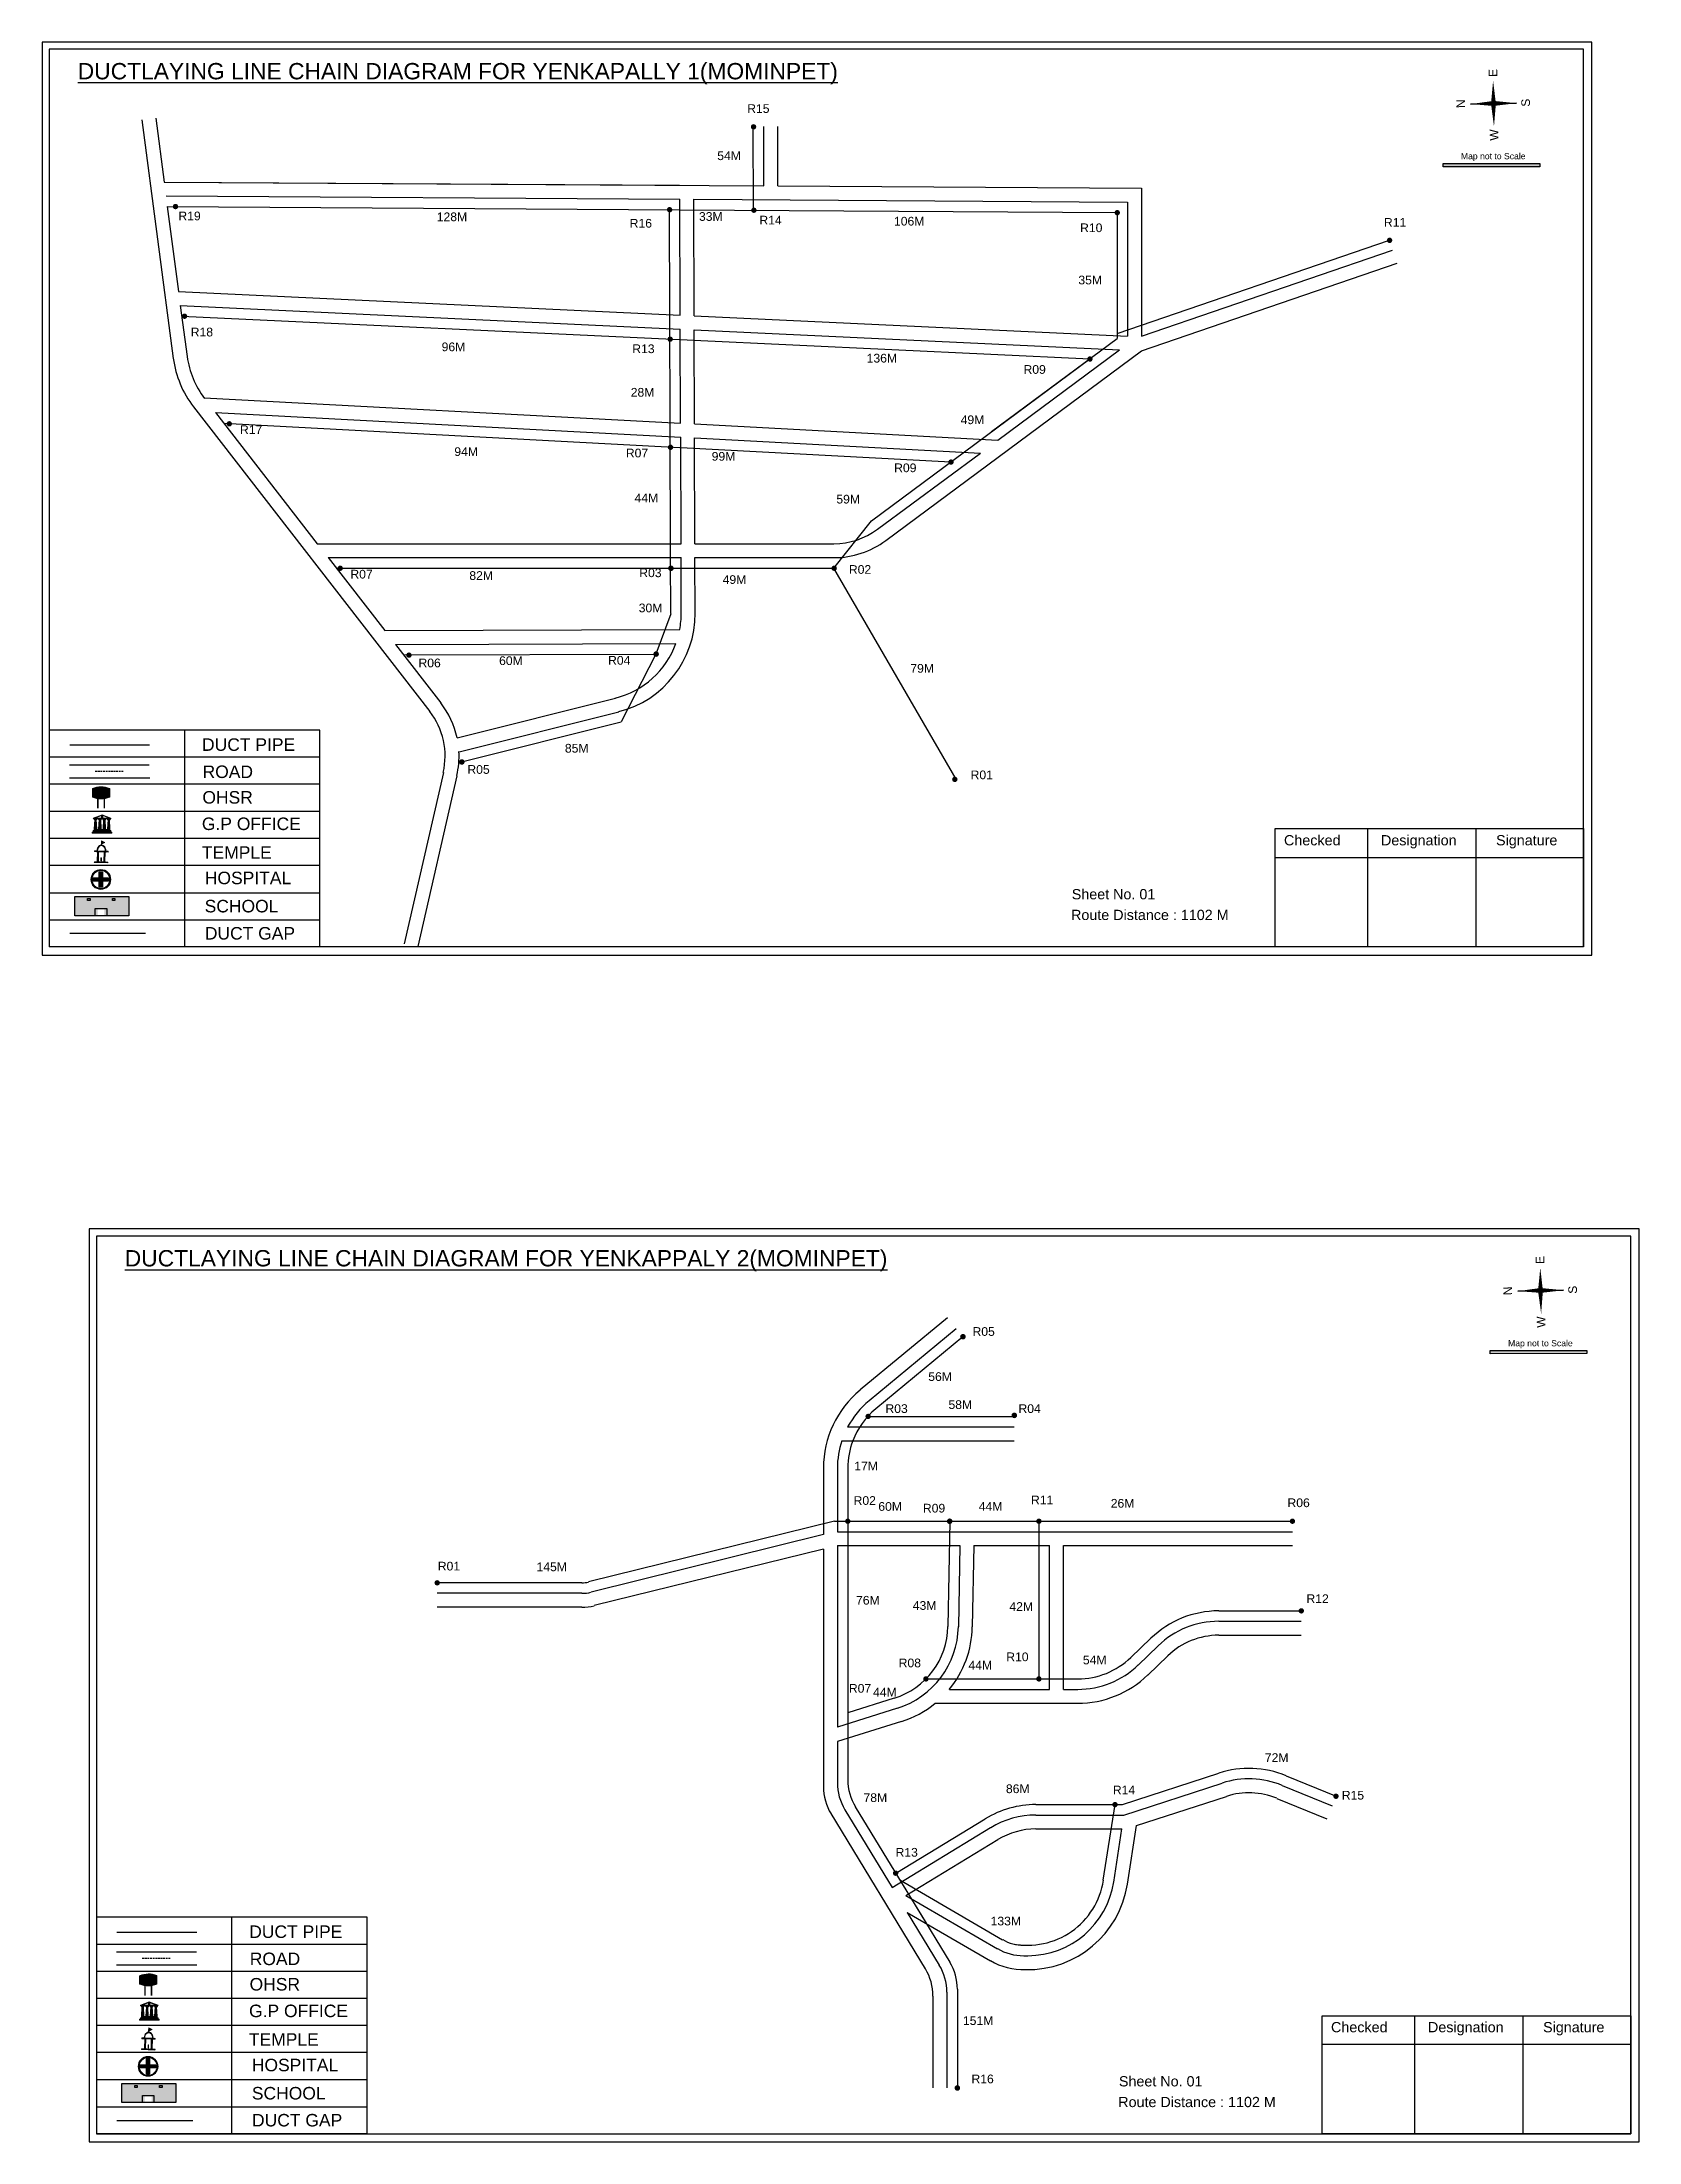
# Model space of a CAD drawing. Header units: inches. Extents: x 1316 to 4752, y 533 to 3817.
# Drawn here: x 1405 to 2322, y 2610 to 3817 of the extents above; entities that cross this region are included whole.
import ezdxf

# ---------------------------------------------------------------- set-up
doc = ezdxf.new("R2010")
doc.units = ezdxf.units.IN
doc.header["$MEASUREMENT"] = 0
doc.linetypes.add('DASHEDX2', pattern=[1.5, 1, -0.5])
for name, color, linetype in [('LANDMARK', 7, 'Continuous'), ('OHT', 7, 'Continuous'), ('pipe', 5, 'Continuous')]:
    doc.layers.add(name, color=color, linetype=linetype)
doc.styles.get("Standard").update_dxf_attribs({"font": 'arial.ttf'})

msp = doc.modelspace()

# ---------------------------------------------------------------- texts
at = {"color": 242, "true_color": 0xcd2027}
for s, p in [('%%UDUCTLAYING LINE CHAIN DIAGRAM FOR YENKAPALLY 1(MOMINPET)', (1425.1, 3795.5)), ('%%UDUCTLAYING LINE CHAIN DIAGRAM FOR YENKAPPALY 2(MOMINPET)', (1452.1, 3113.5))]:
    msp.add_text(s, height=9.375, dxfattribs=at).set_placement(p)
for s, p in [('E', (2240.4, 3796.9)), ('N', (2221.9, 3779)), ('S', (2259.2, 3779.8)), ('W', (2241.1, 3760.3)), ('E', (2267.5, 3114.9)), ('N', (2248.9, 3097)), ('S', (2286.2, 3097.8)), ('W', (2268.1, 3078.3))]:
    msp.add_text(s, height=4.95, rotation=91.0063).set_placement(p)
for s, height, p in [('R15', 5, (1809.6, 3776.2)), ('54M', 5, (1792.4, 3749.1)), ('Map not to Scale', 3.542, (2219.5, 3749.6)), ('R19', 5, (1482.9, 3714.5)), ('128M', 5, (1631.3, 3714)), ('33M', 5, (1781.9, 3714.2)), ('R14', 5, (1816.6, 3712.1)), ('106M', 5, (1893.9, 3711.5)), ('R16', 5, (1742.1, 3710.3)), ('R10', 5, (2000.8, 3707.7)), ('R11', 5, (2175.3, 3710.8)), ('35M', 5, (1999.8, 3677.7)), ('R18', 5, (1490, 3647.8)), ('96M', 5, (1634.1, 3639.3)), ('R13', 5, (1743.6, 3638.2)), ('136M', 5, (1878.2, 3632.8)), ('R09', 5, (1968.3, 3626.3)), ('28M', 5, (1742.7, 3613.2)), ('R17', 5, (1518.3, 3591.7)), ('49M', 5, (1932.2, 3597.4)), ('94M', 5, (1641.4, 3579.1)), ('R07', 5, (1739.9, 3578.3)), ('99M', 5, (1789.2, 3576.4)), ('R09', 5, (1894, 3569.8)), ('44M', 5, (1744.9, 3552.5)), ('59M', 5, (1860.8, 3551.8)), ('R07', 5, (1581.7, 3508.7)), ('82M', 5, (1650, 3507.9)), ('R03', 5, (1747.6, 3509.5)), ('R02', 5, (1868, 3511.4)), ('49M', 5, (1795.5, 3505.6)), ('30M', 5, (1747.3, 3489.3)), ('R06', 5, (1620.8, 3457.7)), ('60M', 5, (1667.1, 3459)), ('R04', 5, (1729.7, 3459.2)), ('79M', 5, (1903.3, 3454.6)), ('DUCT PIPE', 7.18, (1496.5, 3409.7)), ('85M', 5, (1704.9, 3408.7)), ('ROAD ', 7.18, (1496.8, 3394.1)), ('R05', 5, (1648.9, 3396.5)), ('R01', 5, (1937.9, 3393.4)), ('OHSR', 7.18, (1496.7, 3379.4)), ('G.P OFFICE', 7.18, (1496.4, 3364.2)), ('TEMPLE', 7.18, (1496.4, 3347.7)), ('Checked', 5.89, (2117.9, 3355.4)), ('Designation', 5.886, (2173.6, 3355.4)), ('Signature', 5.89, (2239.7, 3355.4)), ('HOSPITAL', 7.18, (1498.1, 3333.1)), ('Sheet No. 01', 5.886, (1996, 3324.4)), ('SCHOOL', 7.18, (1498, 3316.9)), ('Route Distance : 1102 M', 5.886, (1995.6, 3312.5)), ('DUCT GAP', 7.18, (1498.1, 3301.3)), ('R05', 5, (1939, 3073.6)), ('Map not to Scale', 3.542, (2246.6, 3067.6)), ('56M', 5, (1913.6, 3047.7)), ('R03', 5, (1889, 3029.3)), ('58M', 5, (1925.2, 3031.6)), ('R04', 5, (1965.4, 3029.3)), ('17M', 5, (1871.1, 2996.3)), ('R02', 5, (1870.7, 2976.5)), ('R11', 5, (1972.6, 2976.8)), ('26M', 5, (2018.4, 2974.9)), ('R06', 5, (2119.9, 2975.2)), ('60M', 5, (1884.9, 2973.1)), ('R09', 5, (1910.5, 2972.1)), ('44M', 5, (1942.6, 2973.1)), ('R01', 5, (1631.9, 2938.8)), ('145M', 5, (1688.6, 2938.4)), ('76M', 5, (1872.1, 2919.2)), ('43M', 5, (1904.7, 2916.2)), ('42M', 5, (1960.2, 2915.6)), ('R12', 5, (2130.8, 2920.1)), ('R08', 5, (1896.6, 2883.2)), ('44M', 5, (1936.7, 2881.9)), ('R10', 5, (1958.4, 2886.7)), ('54M', 5, (2002.4, 2884.9)), ('R07', 5, (1868, 2868.6)), ('44M', 5, (1881.9, 2866.4)), ('72M', 5, (2106.9, 2828.8)), ('86M', 5, (1958.2, 2810.9)), ('R14', 5, (2019.6, 2810.2)), ('R15', 5, (2151.1, 2807.2)), ('78M', 5, (1876.4, 2805.8)), ('R13', 5, (1894.8, 2774.4)), ('133M', 5, (1949.4, 2734.9)), ('DUCT PIPE', 7.18, (1523.6, 2727.7)), ('ROAD ', 7.18, (1523.9, 2712.1)), ('OHSR', 7.18, (1523.8, 2697.5)), ('G.P OFFICE', 7.18, (1523.5, 2682.2)), ('151M', 5, (1933.5, 2677.7)), ('Checked', 5.89, (2144.9, 2673.5)), ('Designation', 5.886, (2200.6, 2673.5)), ('Signature', 5.89, (2266.7, 2673.5)), ('TEMPLE', 7.18, (1523.4, 2665.8)), ('HOSPITAL', 7.18, (1525.1, 2651.1)), ('R16', 5, (1938.4, 2644.2)), ('Sheet No. 01', 5.886, (2023.1, 2642.4)), ('SCHOOL', 7.18, (1525.1, 2634.9)), ('Route Distance : 1102 M', 5.886, (2022.7, 2630.5)), ('DUCT GAP', 7.18, (1525.2, 2619.4))]:
    msp.add_text(s, height=height).set_placement(p)

# ---------------------------------------------------------------- blocks, each defined once
blk = doc.blocks.new('OHT')
at = {"linetype": 'Continuous', "lineweight": 0, "true_color": 0x0ffffc}
blk.add_hatch(color=4, dxfattribs=at).paths.add_polyline_path([(0.012, 1), (0, 1, 0.101323), (-0.4, 0.916), (-0.4, 0.525, 0.194075), (0.399, 0.521), (0.399, 0.921, 0.097877)])
at = {"color": 4, "linetype": 'Continuous', "lineweight": 0, "true_color": 0x0ffffc, "flags": 128}
for points in [[(-0.4, 0.525), (-0.4, 0.916)], [(0.399, 0.521), (0.399, 0.921)]]:
    blk.add_lwpolyline(points, dxfattribs=at)
at = {"color": 4, "linetype": 'Continuous', "lineweight": 0, "true_color": 0x0ffffc, "const_width": 0.075, "flags": 128}
for points in [[(-0.15, 0), (-0.15, 0.475)], [(0.15, 0), (0.15, 0.473)]]:
    blk.add_lwpolyline(points, dxfattribs=at)
at = {"color": 4, "linetype": 'Continuous', "lineweight": 0, "true_color": 0x0ffffc}
for centre, radius, start, end in [((0.006, -0.019), 1.019, 67.31091, 113.47108), ((0.004, 1.513), 1.068, 247.76824, 291.70073)]:
    blk.add_arc(centre, radius, start, end, dxfattribs=at)
blk = doc.blocks.new('Government_Office')
at = {"linetype": 'Continuous', "lineweight": 0, "true_color": 0xff0000}
for points in [[(-0.5, 0.05), (0.5, 0.05), (0.5, 0), (-0.5, 0)], [(-0.45, 0.08), (-0.45, 0.12), (0.45, 0.12), (0.45, 0.08)], [(-0.4, 0.14), (-0.4, 0.18), (0.4, 0.18), (0.4, 0.14)]]:
    blk.add_hatch(color=1, dxfattribs=at).paths.add_polyline_path(points)
h = blk.add_hatch(color=1, dxfattribs=at)
h.paths.add_polyline_path([(0.44, 0.72), (0.45, 0.75), (0, 0.93), (-0.45, 0.75), (-0.44, 0.72)])
h.paths.add_polyline_path([(0.36, 0.75), (-0.36, 0.75), (0, 0.9)], flags=16)
h.paths.add_polyline_path([(0, 0.78, -1), (0, 0.87, -1)], flags=0)
h = blk.add_hatch(color=1, dxfattribs=at)
edge = h.paths.add_edge_path()
edge.add_line((-0.27, 0.2), (-0.3, 0.68))
edge.add_line((-0.3, 0.68), (-0.29, 0.68))
edge.add_arc((-0.28, 0.69), 0.0176, 225.304, 441.5659)
edge.add_line((-0.28, 0.7), (-0.39, 0.7))
edge.add_arc((-0.39, 0.69), 0.0176, 98.4341, 314.696)
edge.add_line((-0.38, 0.68), (-0.37, 0.68))
edge.add_line((-0.37, 0.68), (-0.4, 0.2))
edge.add_line((-0.4, 0.2), (-0.27, 0.2))
h = blk.add_hatch(color=1, dxfattribs=at)
edge = h.paths.add_edge_path()
edge.add_line((-0.05, 0.2), (-0.07, 0.68))
edge.add_line((-0.07, 0.68), (-0.07, 0.68))
edge.add_arc((-0.05, 0.69), 0.0176, 225.304, 441.5659)
edge.add_line((-0.05, 0.7), (-0.17, 0.7))
edge.add_arc((-0.17, 0.69), 0.0176, 98.4341, 314.696)
edge.add_line((-0.16, 0.68), (-0.15, 0.68))
edge.add_line((-0.15, 0.68), (-0.18, 0.2))
edge.add_line((-0.18, 0.2), (-0.05, 0.2))
h = blk.add_hatch(color=1, dxfattribs=at)
edge = h.paths.add_edge_path()
edge.add_arc((0, 0.83), 0.0467, 90, 270)
edge.add_arc((0, 0.83), 0.0467, 270, 450)
h = blk.add_hatch(color=1, dxfattribs=at)
edge = h.paths.add_edge_path()
edge.add_line((0.18, 0.2), (0.15, 0.68))
edge.add_line((0.15, 0.68), (0.16, 0.68))
edge.add_arc((0.17, 0.69), 0.0176, 225.304, 441.5659)
edge.add_line((0.17, 0.7), (0.05, 0.7))
edge.add_arc((0.05, 0.69), 0.0176, 98.4341, 314.696)
edge.add_line((0.07, 0.68), (0.07, 0.68))
edge.add_line((0.07, 0.68), (0.05, 0.2))
edge.add_line((0.05, 0.2), (0.18, 0.2))
h = blk.add_hatch(color=1, dxfattribs=at)
edge = h.paths.add_edge_path()
edge.add_line((0.4, 0.2), (0.37, 0.68))
edge.add_line((0.37, 0.68), (0.38, 0.68))
edge.add_arc((0.39, 0.69), 0.0176, 225.304, 441.5659)
edge.add_line((0.4, 0.7), (0.28, 0.7))
edge.add_arc((0.28, 0.69), 0.0176, 98.4341, 314.696)
edge.add_line((0.29, 0.68), (0.3, 0.68))
edge.add_line((0.3, 0.68), (0.27, 0.2))
edge.add_line((0.27, 0.2), (0.4, 0.2))
at = {"color": 1, "linetype": 'Continuous', "lineweight": 0, "true_color": 0xff0000, "flags": 128}
for points in [[(-0.5, 0.05), (0.5, 0.05), (0.5, 0), (-0.5, 0)], [(-0.45, 0.75), (-0.44, 0.72), (0.44, 0.72), (0.45, 0.75), (0, 0.93)], [(-0.45, 0.08), (-0.45, 0.12), (0.45, 0.12), (0.45, 0.08)], [(-0.4, 0.14), (-0.4, 0.18), (0.4, 0.18), (0.4, 0.14)], [(-0.36, 0.75), (0.36, 0.75), (0, 0.9)]]:
    blk.add_lwpolyline(points, close=True, dxfattribs=at)
for points in [[(-0.27, 0.2), (-0.3, 0.68), (-0.29, 0.68, 1.379694), (-0.28, 0.7), (-0.39, 0.7, 1.379694), (-0.38, 0.68), (-0.37, 0.68), (-0.4, 0.2)], [(-0.05, 0.2), (-0.07, 0.68), (-0.07, 0.68, 1.379694), (-0.05, 0.7), (-0.17, 0.7, 1.379694), (-0.16, 0.68), (-0.15, 0.68), (-0.18, 0.2)], [(0, 0.87, 1), (0, 0.78, 1)], [(0.18, 0.2), (0.15, 0.68), (0.16, 0.68, 1.379694), (0.17, 0.7), (0.05, 0.7, 1.379694), (0.07, 0.68), (0.07, 0.68), (0.05, 0.2)], [(0.4, 0.2), (0.37, 0.68), (0.38, 0.68, 1.379694), (0.4, 0.7), (0.28, 0.7, 1.379694), (0.29, 0.68), (0.3, 0.68), (0.27, 0.2)]]:
    blk.add_lwpolyline(points, format="xyb", close=True, dxfattribs=at)
blk = doc.blocks.new('Temple')
at = {"linetype": 'Continuous', "lineweight": 0, "true_color": 0xe66000}
blk.add_hatch(color=32, dxfattribs=at).paths.add_polyline_path([(-0.006, 1), (0.147, 0.931), (0, 0.85)])
at = {"linetype": 'Continuous', "lineweight": 0, "true_color": 0xff0000}
h = blk.add_hatch(color=1, dxfattribs=at)
edge = h.paths.add_edge_path()
edge.add_line((0.175, 0.49), (0.225, 0.49))
edge.add_line((0.225, 0.49), (0.225, 0.497))
edge.add_line((0.225, 0.497), (0.307, 0.497))
edge.add_line((0.307, 0.497), (0.307, 0.533))
edge.add_line((0.307, 0.533), (0.257, 0.533))
edge.add_line((0.257, 0.533), (0.257, 0.54))
edge.add_line((0.257, 0.54), (0.2, 0.54))
edge.add_spline(control_points=[(0.2, 0.54), (0.2, 0.589), (0.19, 0.638), (0.142, 0.743), (0.092, 0.79), (0.027, 0.805), (0.02, 0.806), (0.012, 0.806)], knot_values=[4.712389, 4.712389, 4.712389, 4.712389, 5.278166, 5.278166, 6.117402, 6.117402, 6.223801, 6.223801, 6.223801, 6.223801], degree=3, periodic=0)
edge.add_line((0.012, 0.806), (0.012, 0.79))
edge.add_line((0.012, 0.79), (-0.012, 0.79))
edge.add_line((-0.012, 0.79), (-0.012, 0.806))
edge.add_spline(control_points=[(-0.012, 0.806), (-0.055, 0.802), (-0.096, 0.781), (-0.171, 0.699), (-0.197, 0.628), (-0.2, 0.55), (-0.2, 0.545), (-0.2, 0.54)], knot_values=[6.343965, 6.343965, 6.343965, 6.343965, 6.956638, 6.956638, 7.795874, 7.795874, 7.853982, 7.853982, 7.853982, 7.853982], degree=3, periodic=0)
edge.add_line((-0.2, 0.54), (-0.257, 0.54))
edge.add_line((-0.257, 0.54), (-0.257, 0.533))
edge.add_line((-0.257, 0.533), (-0.307, 0.533))
edge.add_line((-0.307, 0.533), (-0.307, 0.497))
edge.add_line((-0.307, 0.497), (-0.225, 0.497))
edge.add_line((-0.225, 0.497), (-0.225, 0.49))
edge.add_line((-0.225, 0.49), (-0.175, 0.49))
edge.add_line((-0.175, 0.49), (-0.175, 0.07))
edge.add_arc((-0.205, 0.07), 0.03, -90, 0, ccw=False)
edge.add_line((-0.205, 0.04), (-0.257, 0.04))
edge.add_line((-0.257, 0.04), (-0.257, 0.033))
edge.add_line((-0.257, 0.033), (-0.307, 0.033))
edge.add_line((-0.307, 0.033), (-0.307, 0))
edge.add_line((-0.307, 0), (0.307, 0))
edge.add_line((0.307, 0), (0.307, 0.033))
edge.add_line((0.307, 0.033), (0.257, 0.033))
edge.add_line((0.257, 0.033), (0.257, 0.04))
edge.add_line((0.257, 0.04), (0.205, 0.04))
edge.add_arc((0.205, 0.07), 0.03, 180, 270, ccw=False)
edge.add_line((0.175, 0.07), (0.175, 0.49))
h.paths.add_polyline_path([(0.125, 0.07, -0.414214), (0.095, 0.04), (0.05, 0.04), (0.05, 0.033), (-0.05, 0.033), (-0.05, 0.04), (-0.095, 0.04, -0.414214), (-0.125, 0.07), (-0.125, 0.497), (0.125, 0.497)], flags=16)
edge = h.paths.add_edge_path(flags=16)
edge.add_ellipse((0, 0.54), major_axis=(0, 0.242), ratio=0.722808, start_angle=270, end_angle=450, ccw=False)
edge.add_line((0.175, 0.54), (-0.175, 0.54))
h.paths.add_polyline_path([(0.012, 0.23), (0.012, 0.07), (-0.012, 0.07), (-0.012, 0.23)], flags=0)
h = blk.add_hatch(color=1, dxfattribs=at)
edge = h.paths.add_edge_path()
edge.add_line((0.012, 0.857), (0, 0.85))
edge.add_line((0, 0.85), (-0.003, 0.925))
edge.add_line((-0.003, 0.925), (-0.012, 0.925))
edge.add_line((-0.012, 0.925), (-0.012, 0.806))
edge.add_spline(control_points=[(-0.012, 0.806), (-0.004, 0.807), (0.004, 0.807), (0.012, 0.806)], knot_values=[6.223801, 6.223801, 6.223801, 6.223801, 6.343965, 6.343965, 6.343965, 6.343965], degree=3, periodic=0)
edge.add_line((0.012, 0.806), (0.012, 0.857))
h = blk.add_hatch(color=1, dxfattribs=at)
edge = h.paths.add_edge_path()
edge.add_line((0.012, 0.79), (0.012, 0.806))
edge.add_spline(control_points=[(0.012, 0.806), (0.004, 0.807), (-0.004, 0.807), (-0.012, 0.806)], knot_values=[6.223801, 6.223801, 6.223801, 6.223801, 6.343965, 6.343965, 6.343965, 6.343965], degree=3, periodic=0)
edge.add_line((-0.012, 0.806), (-0.012, 0.79))
edge.add_line((-0.012, 0.79), (0.012, 0.79))
at = {"color": 32, "linetype": 'Continuous', "lineweight": 0, "true_color": 0xe66000, "flags": 128}
blk.add_lwpolyline([(-0.006, 1), (0.147, 0.931), (0, 0.85), (-0.006, 1)], dxfattribs=at)
at = {"color": 1, "linetype": 'Continuous', "lineweight": 0, "true_color": 0xff0000, "flags": 128}
blk.add_lwpolyline([(0.2, 0.54), (0.257, 0.54), (0.257, 0.533), (0.307, 0.533), (0.307, 0.497), (0.225, 0.497), (0.225, 0.49), (0.175, 0.49), (0.175, 0.07, 0.414214), (0.205, 0.04), (0.257, 0.04), (0.257, 0.033), (0.307, 0.033), (0.307, 0), (-0.307, 0), (-0.307, 0.033), (-0.257, 0.033), (-0.257, 0.04), (-0.205, 0.04, 0.414214), (-0.175, 0.07), (-0.175, 0.49), (-0.225, 0.49), (-0.225, 0.497), (-0.307, 0.497), (-0.307, 0.533), (-0.257, 0.533), (-0.257, 0.54), (-0.2, 0.54)], format="xyb", dxfattribs=at)
blk.add_lwpolyline([(-0.175, 0.54), (0.175, 0.54)], dxfattribs=at)
blk.add_lwpolyline([(0.125, 0.497), (0.125, 0.07, -0.414214), (0.095, 0.04), (0.05, 0.04), (0.05, 0.033), (-0.05, 0.033), (-0.05, 0.04), (-0.095, 0.04, -0.414214), (-0.125, 0.07), (-0.125, 0.497)], format="xyb", close=True, dxfattribs=at)
for points in [[(0.012, 0.925), (-0.012, 0.925), (-0.012, 0.79), (0.012, 0.79)], [(0.012, 0.23), (-0.012, 0.23), (-0.012, 0.07), (0.012, 0.07)]]:
    blk.add_lwpolyline(points, close=True, dxfattribs=at)
at = {"color": 1, "linetype": 'Continuous', "lineweight": 0, "true_color": 0xff0000}
blk.add_ellipse((0, 0.54), major_axis=(0, 0.242), ratio=0.722808, start_param=4.712389, end_param=7.853982, dxfattribs=at)
blk.add_open_spline([(0.2, 0.54), (0.2, 0.589), (0.19, 0.638), (0.142, 0.743), (0.092, 0.79), (-0.023, 0.816), (-0.085, 0.794), (-0.171, 0.699), (-0.197, 0.628), (-0.2, 0.55), (-0.2, 0.545), (-0.2, 0.54)], degree=3, knots=[4.712389, 4.712389, 4.712389, 4.712389, 5.278166, 5.278166, 6.117402, 6.117402, 6.956638, 6.956638, 7.795874, 7.795874, 7.853982, 7.853982, 7.853982, 7.853982], dxfattribs=at)
blk = doc.blocks.new('*U5')
at = {"color": 0, "linetype": 'DASHEDX2', "transparency": 16777216}
blk.add_line((-8.2, 0), (8, 0), dxfattribs=at)
blk = doc.blocks.new('Hospital')
at = {"linetype": 'Continuous', "lineweight": 0, "true_color": 0x000000}
h = blk.add_hatch(color=18, dxfattribs=at)
h.paths.add_polyline_path([(-0.5, 0, 1), (0.5, 0, 1)])
h.paths.add_polyline_path([(0.45, 0, -1), (-0.45, 0, -1)], flags=16)
at = {"linetype": 'Continuous', "true_color": 0xff0000}
blk.add_hatch(color=1, dxfattribs=at).paths.add_polyline_path([(-0.39, 0.08), (-0.08, 0.08), (-0.08, 0.39), (0.08, 0.39), (0.08, 0.08), (0.39, 0.08), (0.39, -0.08), (0.08, -0.08), (0.08, -0.39), (-0.08, -0.39), (-0.08, -0.08), (-0.39, -0.08)])
at = {"color": 1, "linetype": 'Continuous', "true_color": 0xff0000, "flags": 128}
blk.add_lwpolyline([(-0.39, 0.08), (-0.08, 0.08), (-0.08, 0.39), (0.08, 0.39), (0.08, 0.08), (0.39, 0.08), (0.39, -0.08), (0.08, -0.08), (0.08, -0.39), (-0.08, -0.39), (-0.08, -0.08), (-0.39, -0.08)], close=True, dxfattribs=at)
at = {"color": 18, "linetype": 'Continuous', "lineweight": 0, "true_color": 0x000000}
for radius in [0.5, 0.446]:
    blk.add_circle((0, 0), radius, dxfattribs=at)
blk = doc.blocks.new('*U6')
at = {"color": 0, "linetype": 'DASHEDX2', "transparency": 16777216}
blk.add_line((-8.2, 0), (8, 0), dxfattribs=at)

# ---------------------------------------------------------------- hatches: boundary and pattern name
at = {"ltscale": 0.5}
h = msp.add_hatch(color=5, dxfattribs=at)
h.dxf.hatch_style = 1
h.paths.add_polyline_path([(1814.8, 3768.2, 1), (1811.7, 3768.2, 1)])
at = {"true_color": 0x0093dd}
h = msp.add_hatch(color=142, dxfattribs=at)
h.dxf.hatch_style = 1
h.paths.add_polyline_path([(2209.4, 3747.1), (2209.4, 3745.2), (2264.9, 3745.3), (2264.9, 3747.2)])
at = {"ltscale": 0.5}
h = msp.add_hatch(color=5, dxfattribs=at)
h.dxf.hatch_style = 1
h.paths.add_polyline_path([(1482.8, 3722.4, 1), (1479.7, 3722.4, 1)])
h = msp.add_hatch(color=5, dxfattribs=at)
h.dxf.hatch_style = 1
h.paths.add_polyline_path([(1766.6, 3720.6, 1), (1763.5, 3720.6, 1)])
h = msp.add_hatch(color=5, dxfattribs=at)
h.dxf.hatch_style = 1
h.paths.add_polyline_path([(1815, 3720.3, 1), (1811.9, 3720.3, 1)])
h = msp.add_hatch(color=5, dxfattribs=at)
h.dxf.hatch_style = 1
h.paths.add_polyline_path([(2023.7, 3718.9, 1), (2020.6, 3718.9, 1)])
h = msp.add_hatch(color=5, dxfattribs=at)
h.dxf.hatch_style = 1
h.paths.add_polyline_path([(2180.1, 3703, 1), (2177, 3703, 1)])
h = msp.add_hatch(color=5, dxfattribs=at)
h.dxf.hatch_style = 1
h.paths.add_polyline_path([(1488, 3659.4, 1), (1484.9, 3659.4, 1)])
h = msp.add_hatch(color=5, dxfattribs=at)
h.dxf.hatch_style = 1
h.paths.add_polyline_path([(1766.9, 3646.2, 1), (1763.8, 3646.2, 1)])
h = msp.add_hatch(color=5, dxfattribs=at)
h.dxf.hatch_style = 1
h.paths.add_polyline_path([(2008, 3634.8, 1), (2004.9, 3634.8, 1)])
h = msp.add_hatch(color=5, dxfattribs=at)
h.dxf.hatch_style = 1
h.paths.add_polyline_path([(1513.7, 3597.6, 1), (1510.6, 3597.6, 1)])
h = msp.add_hatch(color=5, dxfattribs=at)
h.dxf.hatch_style = 1
h.paths.add_polyline_path([(1767.1, 3584.1, 1), (1764, 3584.1, 1)])
h = msp.add_hatch(color=5, dxfattribs=at)
h.dxf.hatch_style = 1
h.paths.add_polyline_path([(1928.2, 3575.6, 1), (1925.1, 3575.6, 1)])
h = msp.add_hatch(color=5, dxfattribs=at)
h.dxf.hatch_style = 1
h.paths.add_polyline_path([(1577.4, 3514.6, 1), (1574.3, 3514.6, 1)])
h = msp.add_hatch(color=5, dxfattribs=at)
h.dxf.hatch_style = 1
h.paths.add_polyline_path([(1767.4, 3514.6, 1), (1764.2, 3514.6, 1)])
h = msp.add_hatch(color=5, dxfattribs=at)
h.dxf.hatch_style = 1
h.paths.add_polyline_path([(1861.1, 3514.6, 1), (1858, 3514.6, 1)])
h = msp.add_hatch(color=5, dxfattribs=at)
h.dxf.hatch_style = 1
h.paths.add_polyline_path([(1616.9, 3464.7, 1), (1613.8, 3464.7, 1)])
h = msp.add_hatch(color=5, dxfattribs=at)
h.dxf.hatch_style = 1
h.paths.add_polyline_path([(1758.9, 3465.3, 1), (1755.7, 3465.3, 1)])
h = msp.add_hatch(color=5, dxfattribs=at)
h.dxf.hatch_style = 1
h.paths.add_polyline_path([(1647.3, 3403.3, 1), (1644.1, 3403.3, 1)])
h = msp.add_hatch(color=5, dxfattribs=at)
h.dxf.hatch_style = 1
h.paths.add_polyline_path([(1930.4, 3393.3, 1), (1927.3, 3393.3, 1)])
at = {"true_color": 0xc8c92d}
h = msp.add_hatch(color=52, dxfattribs=at)
h.dxf.hatch_style = 1
h.paths.add_polyline_path([(1429.5, 3326.1), (1423.4, 3326.1), (1423.4, 3315), (1429.5, 3315)])
h.paths.add_polyline_path([(1454.4, 3326.1), (1448.2, 3326.1), (1448.2, 3315), (1454.4, 3315)])
at = {"true_color": 0x293189}
h = msp.add_hatch(color=177, dxfattribs=at)
h.dxf.hatch_style = 1
h.paths.add_polyline_path([(1448.2, 3326.1), (1429.5, 3326.1), (1429.5, 3315), (1436.6, 3315), (1436.6, 3318.7), (1440.4, 3318.7), (1440.4, 3315), (1448.2, 3315)])
h.paths.add_polyline_path([(1432.2, 3323.7), (1430.8, 3323.7), (1430.8, 3324.9), (1432.2, 3324.9)], flags=16)
h.paths.add_polyline_path([(1445.1, 3323.7), (1445.1, 3324.9), (1446.5, 3324.9), (1446.5, 3323.7)], flags=16)
at = {"ltscale": 0.5}
h = msp.add_hatch(color=5, dxfattribs=at)
h.dxf.hatch_style = 1
h.paths.add_polyline_path([(1935.1, 3073.1, 1), (1931.9, 3073.1, 1)])
at = {"true_color": 0x0093dd}
h = msp.add_hatch(color=142, dxfattribs=at)
h.dxf.hatch_style = 1
h.paths.add_polyline_path([(2236.4, 3065.1), (2236.4, 3063.2), (2291.9, 3063.4), (2291.9, 3065.2)])
at = {"ltscale": 0.5}
h = msp.add_hatch(color=5, dxfattribs=at)
h.dxf.hatch_style = 1
h.paths.add_polyline_path([(1880.6, 3027.3, 1), (1877.5, 3027.3, 1)])
h = msp.add_hatch(color=5, dxfattribs=at)
h.dxf.hatch_style = 1
h.paths.add_polyline_path([(1964.6, 3027.9, 1), (1961.4, 3027.9, 1)])
h = msp.add_hatch(color=5, dxfattribs=at)
h.dxf.hatch_style = 1
h.paths.add_polyline_path([(1868.9, 2967.1, 1), (1865.8, 2967.1, 1)])
h = msp.add_hatch(color=5, dxfattribs=at)
h.dxf.hatch_style = 1
h.paths.add_polyline_path([(1927.5, 2967.1, 1), (1924.3, 2967.1, 1)])
h = msp.add_hatch(color=5, dxfattribs=at)
h.dxf.hatch_style = 1
h.paths.add_polyline_path([(1978.7, 2967.1, 1), (1975.6, 2967.1, 1)])
h = msp.add_hatch(color=5, dxfattribs=at)
h.dxf.hatch_style = 1
h.paths.add_polyline_path([(2124.3, 2967.1, 1), (2121.2, 2967.1, 1)])
h = msp.add_hatch(color=5, dxfattribs=at)
h.dxf.hatch_style = 1
h.paths.add_polyline_path([(1633.1, 2931.7, 1), (1630, 2931.7, 1)])
h = msp.add_hatch(color=5, dxfattribs=at)
h.dxf.hatch_style = 1
h.paths.add_polyline_path([(2129.4, 2915.6, 1), (2126.3, 2915.6, 1)])
h = msp.add_hatch(color=5, dxfattribs=at)
h.dxf.hatch_style = 1
h.paths.add_polyline_path([(1913.8, 2876.5, 1), (1910.7, 2876.5, 1)])
h = msp.add_hatch(color=5, dxfattribs=at)
h.dxf.hatch_style = 1
h.paths.add_polyline_path([(1978.7, 2876.5, 1), (1975.6, 2876.5, 1)])
h = msp.add_hatch(color=5, dxfattribs=at)
h.dxf.hatch_style = 1
h.paths.add_polyline_path([(2022.4, 2804.3, 1), (2019.3, 2804.3, 1)])
h = msp.add_hatch(color=5, dxfattribs=at)
h.dxf.hatch_style = 1
h.paths.add_polyline_path([(2149.3, 2809.1, 1), (2146.2, 2809.1, 1)])
h = msp.add_hatch(color=5, dxfattribs=at)
h.dxf.hatch_style = 1
h.paths.add_polyline_path([(1896.4, 2764.9, 1), (1893.3, 2764.9, 1)])
at = {"true_color": 0xc8c92d}
h = msp.add_hatch(color=52, dxfattribs=at)
h.dxf.hatch_style = 1
h.paths.add_polyline_path([(1456.6, 2644.1), (1450.4, 2644.1), (1450.4, 2633.1), (1456.6, 2633.1)])
h.paths.add_polyline_path([(1481.5, 2644.1), (1475.3, 2644.1), (1475.3, 2633.1), (1481.5, 2633.1)])
at = {"true_color": 0x293189}
h = msp.add_hatch(color=177, dxfattribs=at)
h.dxf.hatch_style = 1
h.paths.add_polyline_path([(1475.3, 2644.1), (1456.6, 2644.1), (1456.6, 2633.1), (1463.6, 2633.1), (1463.6, 2636.7), (1467.5, 2636.7), (1467.5, 2633.1), (1475.3, 2633.1)])
h.paths.add_polyline_path([(1459.3, 2641.7), (1457.9, 2641.7), (1457.9, 2642.9), (1459.3, 2642.9)], flags=16)
h.paths.add_polyline_path([(1472.1, 2641.7), (1472.1, 2642.9), (1473.5, 2642.9), (1473.5, 2641.7)], flags=16)
at = {"ltscale": 0.5}
h = msp.add_hatch(color=5, dxfattribs=at)
h.dxf.hatch_style = 1
h.paths.add_polyline_path([(1931.9, 2641.5, 1), (1928.7, 2641.5, 1)])

# ---------------------------------------------------------------- linework, layer by layer
for p, q in [((2251.4, 3781.8), (2225.1, 3781.3)), ((2225.1, 3781.3), (2251.4, 3781.8)), ((2251.4, 3781.8), (2225.1, 3781.3)), ((2238.3, 3781.5), (2251.4, 3781.8)), ((1461.9, 3772.2), (1480, 3635.2)), ((1469.9, 3773.2), (1474.7, 3736.5)), ((1819.2, 3734.3), (1819.1, 3768.4)), ((1827.2, 3734.3), (1827.1, 3768.4)), ((1474.7, 3736.5), (1770.8, 3734.6)), ((1474.7, 3736.5), (1819.2, 3734.3)), ((1475.8, 3728.5), (1475.8, 3728.5)), ((1475.8, 3728.5), (1770.9, 3726.6)), ((1827.2, 3734.3), (2036, 3732.9)), ((2036, 3732.9), (2036, 3648)), ((1476.5, 3722.5), (1483, 3673.6)), ((1771.1, 3660), (1770.9, 3726.6)), ((1779.1, 3659.7), (1778.9, 3726.6)), ((1778.9, 3726.6), (2028, 3724.9)), ((2028, 3724.9), (2028, 3647.9)), ((2036, 3648), (2180.3, 3697.4)), ((2036, 3639.5), (2182.9, 3689.9)), ((1483, 3673.6), (1771.1, 3660)), ((1484, 3665.6), (1487.9, 3636.3)), ((1484, 3665.6), (1771.1, 3652)), ((1779.1, 3659.7), (2028, 3647.9)), ((1771.3, 3597.9), (1771.1, 3652)), ((1779.3, 3597.5), (1779.1, 3651.6)), ((1779.1, 3651.6), (2023.4, 3640.1)), ((1889.2, 3530.5), (2036, 3639.5)), ((1953.5, 3588.2), (2023.4, 3640.1)), ((1497.7, 3612.5), (1771.3, 3597.9)), ((1491.6, 3607.3), (1627.3, 3432.3)), ((1504.2, 3604.1), (1562.7, 3528.7)), ((1504.2, 3604.1), (1771.4, 3589.9)), ((1779.3, 3597.5), (1953.5, 3588.2)), ((1771.6, 3528.7), (1771.4, 3589.9)), ((1779.6, 3528.7), (1779.4, 3589.5)), ((1779.4, 3589.5), (1943.5, 3580.8)), ((1884.5, 3537), (1943.5, 3580.8)), ((1562.7, 3528.7), (1771.6, 3528.7)), ((1779.6, 3528.7), (1859.4, 3528.7)), ((1568.9, 3520.7), (1601.4, 3478.8)), ((1568.9, 3520.7), (1771.6, 3520.7)), ((1771.7, 3488.7), (1771.6, 3520.7)), ((1779.7, 3488.7), (1779.6, 3520.7)), ((1779.6, 3520.7), (1859.4, 3520.7)), ((1601.4, 3478.8), (1770.9, 3479.4)), ((1607.6, 3470.8), (1768.7, 3471.4)), ((1607.6, 3470.8), (1633.7, 3437.2)), ((1643, 3417.2), (1733.9, 3440)), ((1644.1, 3409.2), (1735.8, 3432.2)), ((1408.7, 3421.6), (1408.7, 3298.4)), ((1486.5, 3421.6), (1486.5, 3297.1)), ((1564.2, 3406), (1408.7, 3406)), ((1564.2, 3390.5), (1408.7, 3390.5)), ((1420.4, 3401.7), (1466.2, 3401.7)), ((1420.4, 3394.2), (1466.5, 3394.2)), ((1635.1, 3397.2), (1612.6, 3298.9)), ((1642.9, 3395.4), (1620.4, 3297.2)), ((1564.2, 3374.9), (1408.7, 3374.9)), ((1564.2, 3359.4), (1408.7, 3359.4)), ((1564.2, 3343.8), (1408.7, 3343.8)), ((1408.7, 3328.2), (1564.2, 3328.2)), ((1408.7, 3312.7), (1564.2, 3312.7)), ((1408.7, 3298.4), (1408.7, 3297.1)), ((1408.7, 3298.1), (1408.7, 3297.2)), ((1564.2, 3297.1), (1408.7, 3297.1)), ((2278.5, 3099.8), (2252.2, 3099.3)), ((2252.2, 3099.3), (2278.5, 3099.8)), ((2278.5, 3099.8), (2252.2, 3099.3)), ((2265.4, 3099.6), (2278.5, 3099.8)), ((1924.6, 3083.9), (1874.5, 3042.5)), ((1929.7, 3077.7), (1879.6, 3036.3)), ((1867.3, 3021.3), (1963, 3021.3)), ((1863.9, 3013.3), (1963, 3013.3)), ((1853.4, 2997.7), (1853.4, 2959.4)), ((1861.4, 2997.7), (1861.4, 2961.1)), ((1853.4, 2959.4), (1719.9, 2926.4)), ((1861.4, 2961.1), (1958.6, 2961.1)), ((1958.6, 2961.1), (2067.6, 2961.1)), ((2067.6, 2961.1), (2122.7, 2961.1)), ((1853.4, 2951.1), (1721.8, 2918.6)), ((1853.4, 2951.1), (1853.4, 2814.6)), ((1861.4, 2953.1), (1931.7, 2953.1)), ((1861.4, 2953.1), (1861.4, 2848.8)), ((1931.7, 2953.1), (1930.9, 2906.5)), ((1939.7, 2953.1), (1938.9, 2906.4)), ((1939.7, 2953.1), (1983.2, 2953.1)), ((1983.2, 2870.5), (1983.2, 2953.1)), ((1991.2, 2953.1), (2067.6, 2953.1)), ((1991.2, 2870.5), (1991.2, 2953.1)), ((2067.6, 2953.1), (2122.7, 2953.1)), ((1714.6, 2925.7), (1631.6, 2925.7)), ((1714.6, 2917.7), (1631.6, 2917.7)), ((2080.4, 2909.6), (2127.8, 2909.6)), ((2034.1, 2884.5), (2045.6, 2895.6)), ((2080.4, 2901.6), (2127.8, 2901.6)), ((2039.7, 2878.7), (2051.2, 2889.8)), ((1895.9, 2859.7), (1861.4, 2848.8)), ((1917.6, 2862.5), (1999.4, 2862.5)), ((1925.7, 2870.5), (1983.2, 2870.5)), ((1991.2, 2870.5), (1999.4, 2870.5)), ((1898.3, 2852), (1861.4, 2840.5)), ((1861.4, 2840.5), (1861.4, 2816.9)), ((2026, 2798.3), (2082.4, 2816.6)), ((2116.8, 2815.3), (2145.5, 2803.5)), ((1857.7, 2799.1), (1911.9, 2709.9)), ((1865.7, 2801.3), (1892.8, 2756.7)), ((2033.2, 2792.3), (2084.9, 2809)), ((2113.8, 2807.9), (2142.5, 2796.1)), ((1892.8, 2756.7), (1949.4, 2791.1)), ((1975.4, 2798.3), (2026, 2798.3)), ((1975.4, 2790.3), (2024.8, 2790.3)), ((2020.1, 2759.8), (2024.8, 2790.3)), ((2028, 2758.6), (2033.2, 2792.3)), ((1900.7, 2752.1), (1953.6, 2784.2)), ((1900.7, 2752.1), (1953.3, 2721.5)), ((1435.8, 2739.6), (1435.8, 2616.4)), ((1513.5, 2739.6), (1513.5, 2615.2)), ((1901.5, 2742.4), (1919.9, 2712.1)), ((1901.5, 2742.4), (1949.3, 2714.6)), ((1591.3, 2724), (1435.8, 2724)), ((1447.4, 2719.7), (1493.3, 2719.7)), ((1968.4, 2717.5), (1970.7, 2717.5)), ((1591.3, 2708.5), (1435.8, 2708.5)), ((1447.4, 2712.2), (1493.5, 2712.2)), ((1591.3, 2692.9), (1435.8, 2692.9)), ((1916.3, 2694.3), (1916.3, 2641.5)), ((1924.3, 2696.5), (1924.3, 2641.5)), ((1591.3, 2677.4), (1435.8, 2677.4)), ((1591.3, 2661.8), (1435.8, 2661.8)), ((1435.8, 2646.3), (1591.3, 2646.3)), ((1435.8, 2630.7), (1591.3, 2630.7)), ((1435.8, 2616.4), (1435.8, 2615.2)), ((1435.8, 2616.1), (1435.8, 2615.2)), ((1591.3, 2615.2), (1435.8, 2615.2))]:
    msp.add_line(p, q)
at = {"color": 1}
for p, q in [((2225.1, 3781.3), (2238.3, 3781.5)), ((2252.2, 3099.3), (2265.3, 3099.6))]:
    msp.add_line(p, q, dxfattribs=at)
at = {"color": 242, "true_color": 0xcd2027}
for p, q in [((2165.8, 3365), (2165.8, 3297.1)), ((2228, 3365), (2228, 3297.1)), ((2112.8, 3348.5), (2290, 3348.5)), ((2192.8, 2683), (2192.8, 2615.1)), ((2255, 2683), (2255, 2615.1)), ((2139.9, 2666.6), (2317.1, 2666.6))]:
    msp.add_line(p, q, dxfattribs=at)
for points in [[(1404.6, 3816.9), (1404.6, 3292.4), (2294.7, 3292.4), (2294.7, 3816.9)], [(1408.7, 3812.9), (1408.7, 3297.2), (2290, 3297.2), (2290, 3812.9)], [(1454.5, 3326.1), (1454.5, 3315), (1423.4, 3315), (1423.4, 3326.1)], [(1432.2, 3324.9), (1432.2, 3323.7), (1430.8, 3323.7), (1430.8, 3324.9)], [(1445.1, 3323.7), (1445.1, 3324.9), (1446.5, 3324.9), (1446.5, 3323.7)], [(1431.6, 3135), (1431.6, 2610.5), (2321.8, 2610.5), (2321.8, 3135)], [(1435.8, 3130.9), (1435.8, 2615.2), (2317.1, 2615.2), (2317.1, 3130.9)], [(1481.5, 2644.1), (1481.5, 2633.1), (1450.4, 2633.1), (1450.4, 2644.1)], [(1459.3, 2642.9), (1459.3, 2641.7), (1457.9, 2641.7), (1457.9, 2642.9)], [(1472.1, 2641.7), (1472.1, 2642.9), (1473.5, 2642.9), (1473.5, 2641.7)]]:
    msp.add_lwpolyline(points, close=True)
at = {"color": 142, "true_color": 0x0093dd}
for points in [[(2264.9, 3745.3), (2209.4, 3745.2), (2209.4, 3747.1), (2264.9, 3747.2), (2264.9, 3745.3)], [(2291.9, 3063.4), (2236.4, 3063.2), (2236.4, 3065.1), (2291.9, 3065.2), (2291.9, 3063.4)]]:
    msp.add_lwpolyline(points, dxfattribs=at)
for points in [[(1564.2, 3297.1), (1564.2, 3421.6), (1408.7, 3421.6)], [(1435.2, 3315), (1435.2, 3319.1), (1441.8, 3319.1), (1441.8, 3315)], [(1591.3, 2615.2), (1591.3, 2739.6), (1435.8, 2739.6)], [(1462.3, 2633.1), (1462.3, 2637.2), (1468.8, 2637.2), (1468.8, 2633.1)]]:
    msp.add_lwpolyline(points)
at = {"color": 242, "true_color": 0xcd2027}
for points in [[(2290, 3297.1), (2112.8, 3297.1), (2112.8, 3365), (2290, 3365)], [(2317.1, 2615.1), (2139.9, 2615.1), (2139.9, 2683), (2317.1, 2683)]]:
    msp.add_lwpolyline(points, close=True, dxfattribs=at)
for centre, radius, start, end in [((1537.5, 3642.8), 58, 187.5075, 217.7903), ((1537.5, 3642.8), 50, 187.5075, 217.7903), ((1537.5, 3642.8), 50, 187.5075, 217.7903), ((1859.4, 3570.7), 42, 270, 306.5936), ((1859.4, 3570.7), 50, 270, 306.5936), ((1721.7, 3488.5), 58, 284.0622, 0.2074), ((1721.7, 3488.5), 50, 349.5396, 0.2074), ((1721.7, 3488.5), 50, 284.0622, 340.0187), ((1594.1, 3406.6), 42, 347.1368, 37.7903), ((1594.1, 3406.6), 50, 12.2935, 37.7903), ((1594.1, 3406.6), 50, 347.1368, 3.0589), ((1911.4, 2997.7), 58, 129.5441, 180), ((1911.4, 2997.7), 50, 129.5441, 151.8904), ((1911.4, 2997.7), 50, 161.8708, 180), ((1714.6, 2947.7), 22, 270, 283.8916), ((1714.6, 2947.7), 30, 270, 283.8916), ((2080.4, 2859.6), 50, 90, 133.9842), ((1880.9, 2907.4), 50, 287.4062, 359.0625), ((1880.9, 2907.4), 58, 320.4754, 359.0625), ((2080.4, 2859.6), 42, 90, 133.9842), ((1999.4, 2920.5), 50, 270, 313.9842), ((1999.4, 2920.5), 58, 270, 313.9842), ((1880.9, 2907.4), 58, 287.4062, 309.2547), ((1883.4, 2814.6), 30, 180, 211.2758), ((1891.4, 2816.9), 30, 180, 211.2758), ((2097.8, 2769.1), 50, 67.6514, 107.9709), ((2097.8, 2769.1), 42, 67.6514, 107.9709), ((1975.4, 2748.3), 50, 90, 121.2758), ((1975.4, 2748.3), 42, 90, 121.2758), ((1970.7, 2767.5), 58, 268.7559, 351.2455), ((1970.7, 2767.5), 50, 270, 351.2455), ((1968.4, 2747.5), 38, 239.8016, 271.537), ((1968.4, 2747.5), 30, 239.8016, 270), ((1886.3, 2694.3), 30, 0, 31.2758), ((1894.3, 2696.5), 30, 0, 31.2758)]:
    msp.add_arc(centre, radius, start, end)
for points in [[(2239.6, 3781.6), (2236.8, 3781.5), (2238, 3794.7)], [(2239.6, 3781.6), (2236.8, 3781.5), (2238, 3794.7)], [(2239.6, 3781.6), (2236.8, 3781.5), (2238.5, 3768.4)], [(2239.6, 3781.6), (2236.8, 3781.5), (2238.5, 3768.4)], [(2238.3, 3780.2), (2238.3, 3783.1), (2251.4, 3781.8)], [(2238.3, 3780.2), (2238.3, 3783.1), (2251.4, 3781.8)], [(2266.6, 3099.6), (2263.8, 3099.5), (2265.1, 3112.7)], [(2266.6, 3099.6), (2263.8, 3099.5), (2265.1, 3112.7)], [(2265.4, 3098.3), (2265.3, 3101.1), (2278.5, 3099.8)], [(2265.4, 3098.3), (2265.3, 3101.1), (2278.5, 3099.8)], [(2266.6, 3099.6), (2263.8, 3099.5), (2265.6, 3086.4)], [(2266.6, 3099.6), (2263.8, 3099.5), (2265.6, 3086.4)]]:
    msp.add_solid(points)
at = {"color": 1}
for points in [[(2238.3, 3780.2), (2238.3, 3783.1), (2225.1, 3781.3)], [(2238.3, 3780.2), (2238.3, 3783.1), (2225.1, 3781.3)], [(2265.4, 3098.3), (2265.3, 3101.1), (2252.2, 3099.3)], [(2265.4, 3098.3), (2265.3, 3101.1), (2252.2, 3099.3)]]:
    msp.add_solid(points, dxfattribs=at)
at = {"layer": 'OHT', "color": 5}
for p, q in [((1420.5, 3413.1), (1466.4, 3413.1)), ((1447.6, 2731.1), (1493.5, 2731.1))]:
    msp.add_line(p, q, dxfattribs=at)
at = {"layer": 'OHT', "color": 1}
for p, q in [((1420.5, 3304.9), (1464.1, 3304.9)), ((1447.6, 2622.9), (1491.2, 2622.9))]:
    msp.add_line(p, q, dxfattribs=at)
at = {"layer": 'pipe'}
for p, q in [((1813.3, 3720.3), (1813.1, 3768.3)), ((1476.5, 3722.5), (1770.9, 3720.6)), ((1765.1, 3660), (1764.9, 3720.7)), ((1770.9, 3720.6), (2022, 3719)), ((2022, 3719), (2022, 3646.6)), ((2022, 3649.5), (2178.4, 3703.1)), ((1484.8, 3659.5), (1779.2, 3645.6)), ((1765.3, 3597.9), (1765.1, 3660.3)), ((1778.9, 3645.7), (2006.3, 3634.9)), ((1949.9, 3593.1), (2022, 3646.6)), ((1880.9, 3541.8), (2006.3, 3634.9)), ((1509.1, 3597.9), (1771, 3583.9)), ((1765.6, 3520.7), (1765.3, 3598.3)), ((1771.4, 3583.9), (1926.5, 3575.7)), ((1859.4, 3514.7), (1880.9, 3541.8)), ((1573.6, 3514.7), (1771.6, 3514.7)), ((1765.7, 3488.6), (1765.6, 3520.7)), ((1771.6, 3514.7), (1859.4, 3514.7)), ((1929.7, 3393.5), (1859.4, 3514.7)), ((1765.7, 3488.5), (1757.1, 3465.3)), ((1612.2, 3464.8), (1757.1, 3465.3)), ((1757.1, 3465.3), (1737.3, 3426.4)), ((1645.5, 3403.4), (1737.3, 3426.4)), ((1933.5, 3073.1), (1883.4, 3031.7)), ((1878.8, 3027.3), (1963, 3027.3)), ((1867.4, 2997.7), (1867.4, 2953.1)), ((1859.7, 2967.1), (1718.4, 2932.2)), ((1859.7, 2967.1), (1958.6, 2967.1)), ((1925.9, 2967.1), (1924.9, 2906.6)), ((1958.6, 2967.1), (2067.6, 2967.1)), ((1977.2, 2876.5), (1977.2, 2967.1)), ((2067.6, 2967.1), (2122.7, 2967.1)), ((1867.4, 2953.1), (1867.4, 2818.6)), ((1714.6, 2931.7), (1631.6, 2931.7)), ((2080.4, 2915.6), (2127.8, 2915.6)), ((2030, 2888.8), (2041.5, 2899.9)), ((1912.2, 2876.5), (1999.4, 2876.5)), ((1894.1, 2865.4), (1867.4, 2857)), ((2025.1, 2804.3), (2080.5, 2822.3)), ((2119.1, 2820.9), (2147.8, 2809.1)), ((1871.7, 2803), (1912.4, 2736.1)), ((1975.4, 2804.3), (2025.1, 2804.3)), ((2014.1, 2760.8), (2020.9, 2804.3)), ((1894.9, 2764.9), (1946.3, 2796.2)), ((1897.2, 2761.1), (1956.3, 2726.7)), ((1906.7, 2745.5), (1925.9, 2713.8)), ((1930.3, 2698.2), (1930.3, 2641.5))]:
    msp.add_line(p, q, dxfattribs=at)
for centre, radius, start, end in [((1911.4, 2997.7), 44, 129.5441, 159.2929), ((1911.4, 2997.7), 44, 159.2929, 180), ((1714.6, 2947.7), 16, 270, 283.8916), ((2080.4, 2859.6), 56, 90, 133.9842), ((1880.9, 2907.4), 44, 287.4062, 359.0625), ((1999.4, 2920.5), 44, 270, 313.9842), ((2097.8, 2769.1), 56, 67.6514, 107.9709), ((1897.4, 2818.6), 30, 180, 211.2758), ((1975.4, 2748.3), 56, 90, 121.2758), ((1970.7, 2767.5), 44, 258.7077, 351.2455), ((1968.4, 2747.5), 24, 239.8016, 270), ((1900.3, 2698.2), 30, 0, 31.2758)]:
    msp.add_arc(centre, radius, start, end, dxfattribs=at)

# ---------------------------------------------------------------- block references
at = {"linetype": 'DASHEDX2'}
for name, p in [('*U5', (1443.4, 3398)), ('*U6', (1470.4, 2716))]:
    msp.add_blockref(name, p, dxfattribs=at)
at = {"layer": 'LANDMARK'}
for name, p, xscale, yscale, zscale in [('Government_Office', (1439.1, 3362.5), 11.32114773247135, 11.32114773247135, 11.32114773247135), ('Hospital', (1438.4, 3335.8), 11.41772014427468, 11.41772014427468, 11.41772014427468), ('Government_Office', (1466.2, 2680.5), 11.32114773247135, 11.32114773247135, 11.32114773247135), ('Hospital', (1465.5, 2653.9), 11.41772014427468, 11.41772014427468, 11.41772014427468)]:
    msp.add_blockref(name, p, dxfattribs=dict(at, xscale=xscale, yscale=yscale, zscale=zscale))
at = {"layer": 'LANDMARK', "xscale": 12.62452535729322, "yscale": 12.62452535729322, "zscale": 12.62452535729322, "rotation": 358.3713438591284}
for p in [(1438.5, 3345.4), (1465.6, 2663.4)]:
    msp.add_blockref('Temple', p, dxfattribs=at)
at = {"layer": 'OHT', "xscale": 12.45189723782068, "yscale": 12.45189723782068, "zscale": 12.45189723782068}
for p in [(1438.5, 3376.6), (1465.6, 2694.6)]:
    msp.add_blockref('OHT', p, dxfattribs=at)

msp.set_redraw_order([(e.dxf.handle, doc.entitydb.next_handle()) for e in msp.query("TEXT MTEXT ATTDEF DIMENSION ARC_DIMENSION")])  # texts and dimensions are drawn at this point

doc.saveas('drawing.dxf')
